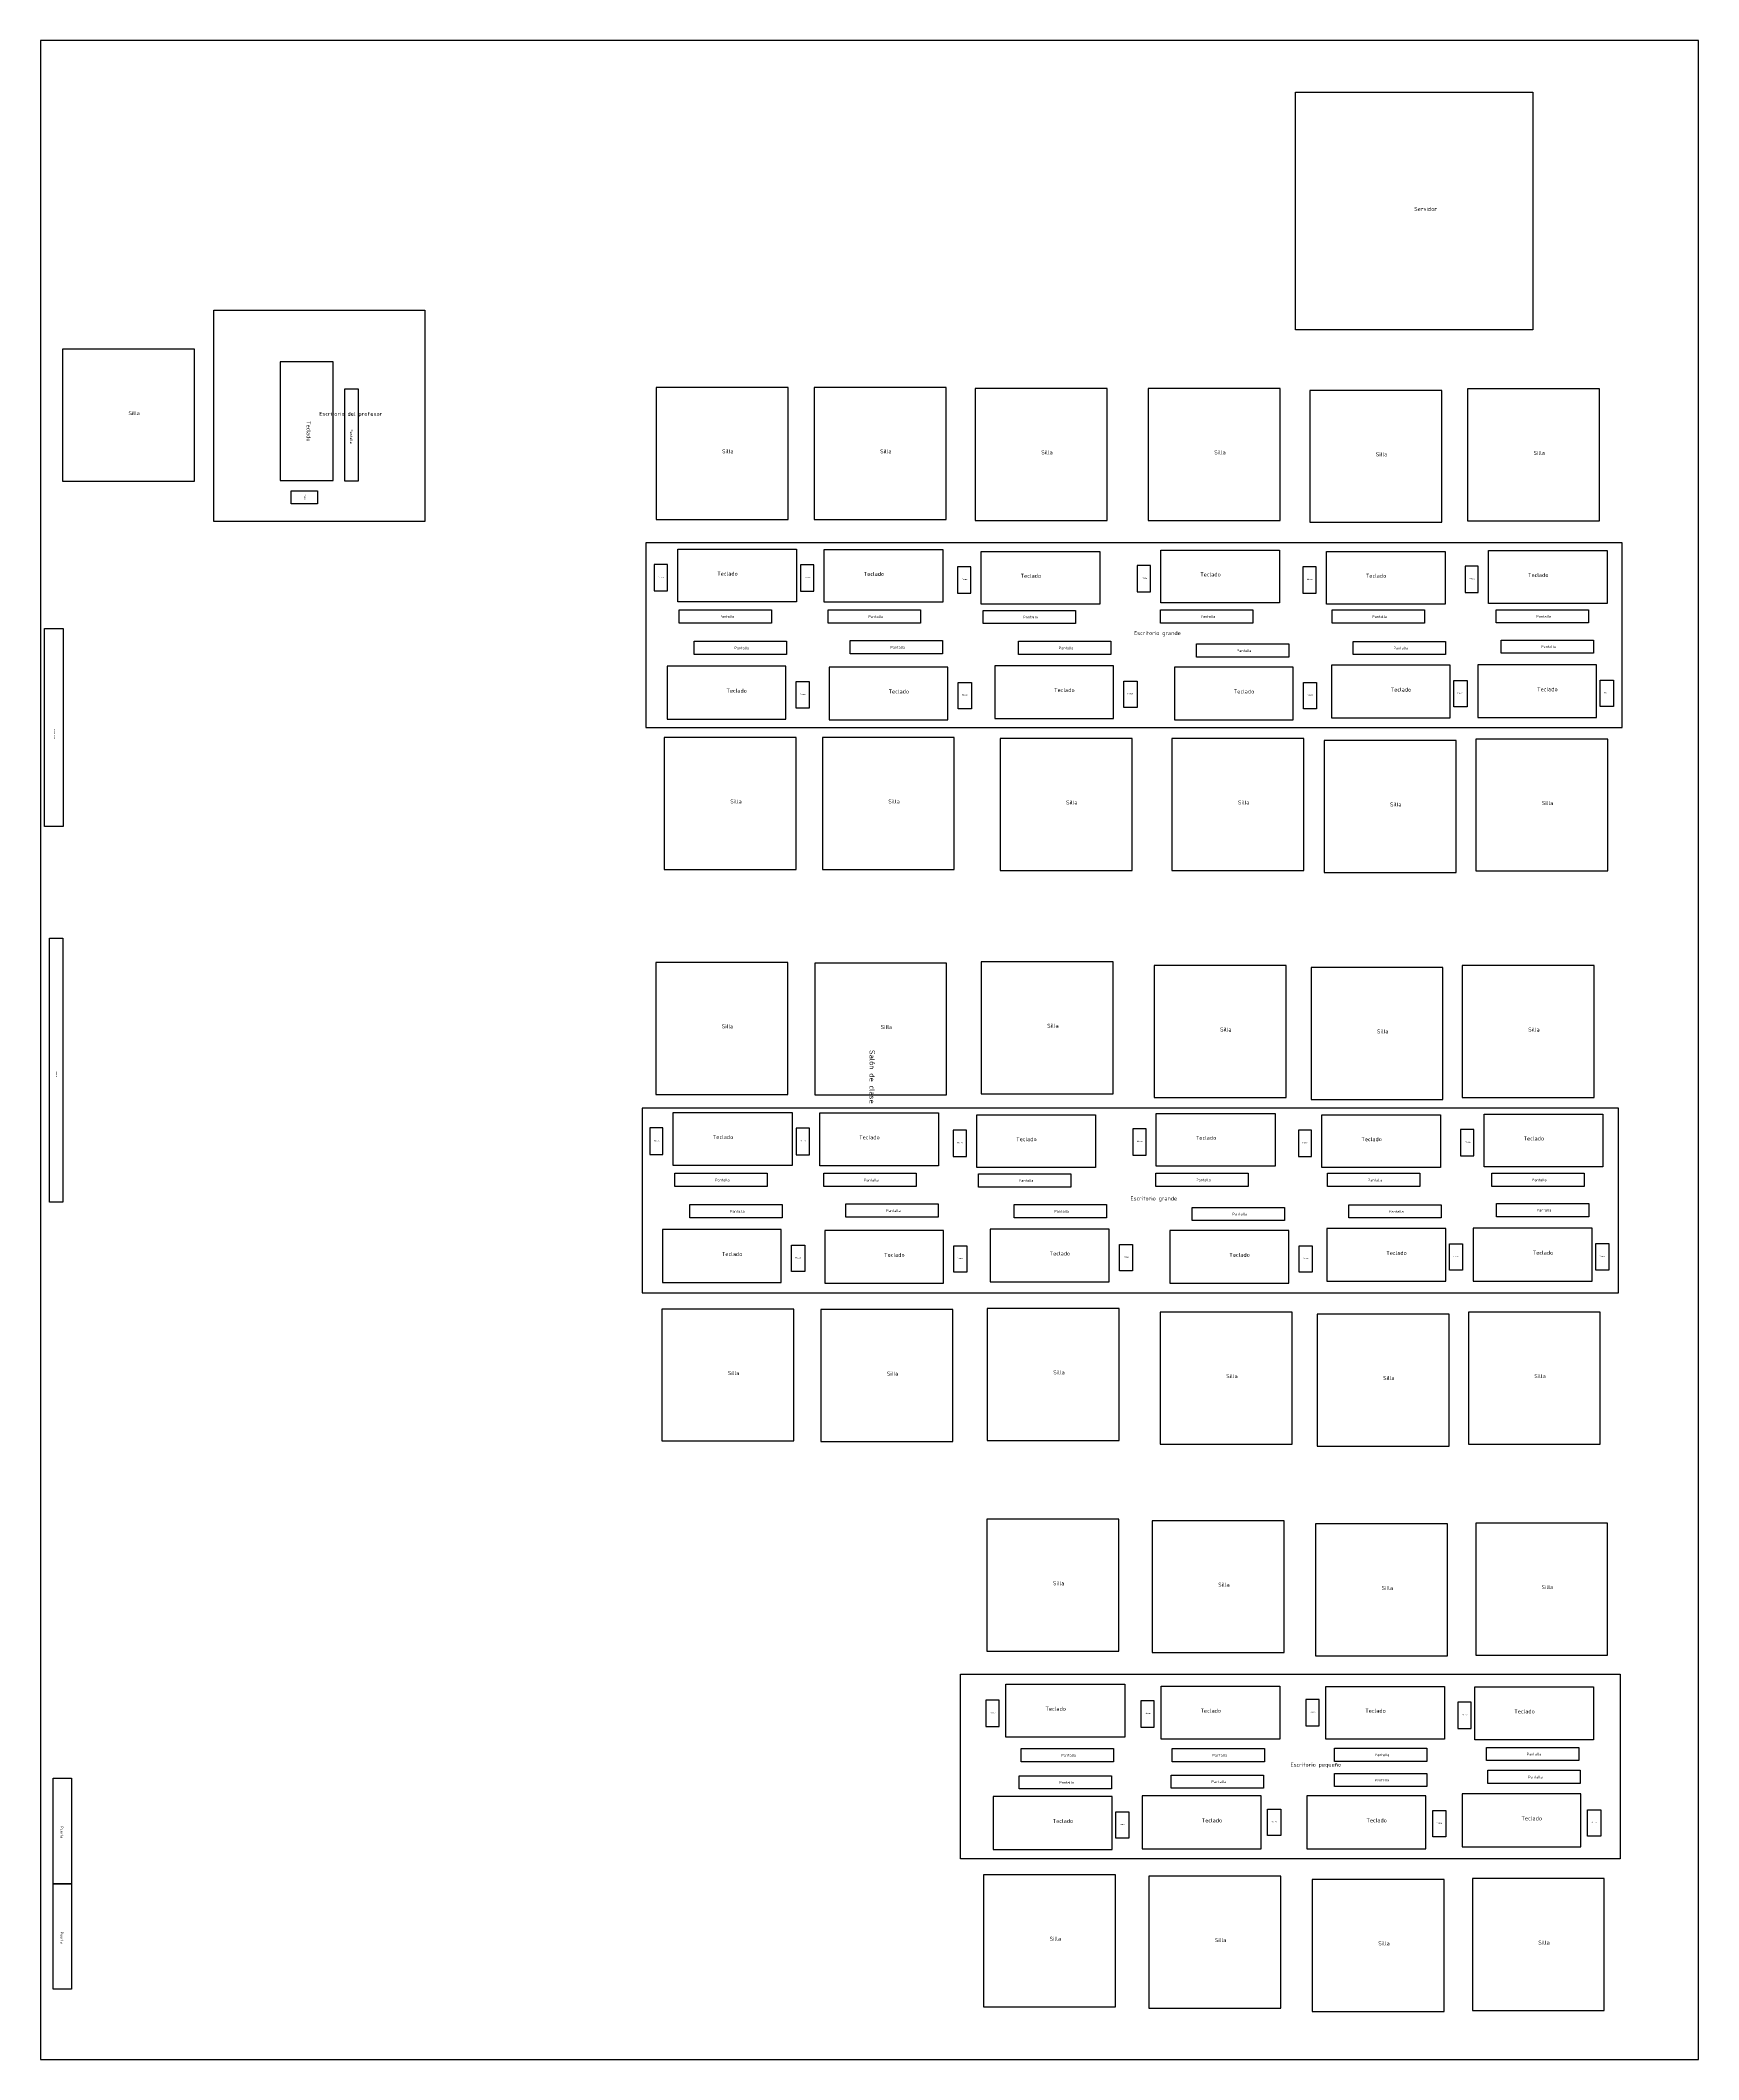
# Model space of a CAD drawing. Header units: millimetres. Extents: x 255 to 6539, y 159 to 7810.
import ezdxf

# ---------------------------------------------------------------- set-up
doc = ezdxf.new("R2010")
doc.units = ezdxf.units.MM
doc.layers.add('Escritorio', color=7, linetype='Continuous', lineweight=25)
for name, color, linetype in [('Escritorio 3', 7, 'Continuous'), ('MOUSE', 7, 'Continuous'), ('Pantalla', 7, 'Continuous'), ('Puerta', 7, 'Continuous'), ('Servidor', 7, 'Continuous'), ('Tablero', 7, 'Continuous'), ('Teclado', 7, 'Continuous'), ('TV', 7, 'Continuous')]:
    doc.layers.add(name, color=color, linetype=linetype)
doc.styles.add('Atributos', font='isocp_IV25.ttf')

# ---------------------------------------------------------------- blocks, each defined once
blk = doc.blocks.new('Escritorio pequeño')
at = {"layer": 'Escritorio 3'}
blk.add_lwpolyline([(-1250, 350), (1250, 350), (1250, -350), (-1250, -350)], close=True, dxfattribs=at)
at = {"layer": 'Escritorio 3', "style": 'Atributos'}
for tag, p, flags in [('COLOR', (-1201.9, 292.9), 1), ('MARCA', (-1201.9, 248.6), 1), ('MODELO', (-1210.7, 199.9), 1), ('NOMBRE', (0, 0), 8)]:
    blk.add_attdef(tag, p, '', height=15, dxfattribs=dict(at, flags=flags))
blk = doc.blocks.new('Escritorio profesor')
blk.add_lwpolyline([(-400, 400), (400, 400), (400, -400), (-400, -400)], close=True)
at = {"style": 'Atributos', "flags": 1}
for tag, p in [('MARCA', (-375.6, 300.8)), ('COLOR', (-369.4, 347)), ('MODELO', (-375.6, 251.4))]:
    blk.add_attdef(tag, p, '', height=15, dxfattribs=at)
at = {"style": 'Atributos'}
blk.add_attdef('NOMBRE', (0, 0), '', height=15, dxfattribs=at)
blk = doc.blocks.new('Escritorio')
at = {"layer": 'Escritorio'}
blk.add_lwpolyline([(-1850, -350), (1850, -350), (1850, 350), (-1850, 350)], close=True, dxfattribs=at)
at = {"layer": 'Escritorio', "style": 'Atributos'}
for tag, p, flags in [('COLOR', (1624.6, 232.1), 1), ('MARCA', (1618.1, 181), 1), ('MODELO', (1616.5, 125.6), 1), ('NOMBRE', (0, 0), 8)]:
    blk.add_attdef(tag, p, '', height=15, dxfattribs=dict(at, flags=flags))
blk = doc.blocks.new('Pantalla')
at = {"layer": 'Pantalla'}
blk.add_lwpolyline([(-175, 25), (175, 25), (175, -25), (-175, -25)], close=True, dxfattribs=at)
at = {"layer": 'Pantalla', "style": 'Atributos'}
for tag, p, height, flags in [('MARCA', (-169.5, 2.1), 5, 1), ('COLOR', (-167.3, 13.2), 5, 1), ('NOMBRE', (-22.5, -5.4), 10, 8), ('MODELO', (-168.7, -8.6), 5, 1)]:
    blk.add_attdef(tag, p, '', height=height, dxfattribs=dict(at, flags=flags))
blk = doc.blocks.new('Teclado')
blk.add_lwpolyline([(-225, -100), (225, -100), (225, 100), (-225, 100)], close=True)
at = {"layer": 'Teclado', "style": 'Atributos'}
for tag, p, flags in [('COLOR', (-207.7, 69), 1), ('MODELO', (-213.4, -2.4), 1), ('MARCA', (-210.5, 32.2), 1), ('NOMBRE', (0, 0), 8)]:
    blk.add_attdef(tag, p, '', height=15, dxfattribs=dict(at, flags=flags))
blk = doc.blocks.new('Mouse')
at = {"layer": 'MOUSE'}
blk.add_lwpolyline([(-25, 50), (25, 50), (25, -50), (-25, -50)], close=True, dxfattribs=at)
at = {"layer": 'MOUSE', "style": 'Atributos'}
for tag, p, height, flags in [('MARCA', (-19.9, 35.8), 2.5, 1), ('MODELO', (-19.4, 27.9), 2.5, 1), ('COLOR', (-18.9, 41.9), 2.5, 1), ('NOMBRE', (-10.9, 0), 5, 8)]:
    blk.add_attdef(tag, p, '', height=height, dxfattribs=dict(at, flags=flags))
blk = doc.blocks.new('Silla')
blk.add_lwpolyline([(-250, -250), (250, -250), (250, 250), (-250, 250)], close=True)
at = {"style": 'Atributos'}
for tag, p, flags in [('MARCA', (-221.1, 164.9), 1), ('COLOR', (-215.3, 204.1), 1), ('MODELO', (-218.2, 125.7), 1), ('NOMBRE', (0, 0), 8)]:
    blk.add_attdef(tag, p, '', height=15, dxfattribs=dict(at, flags=flags))
blk = doc.blocks.new('Servidor')
at = {"layer": 'Servidor'}
blk.add_lwpolyline([(-450, 450), (450, 450), (450, -450), (-450, -450)], close=True, dxfattribs=at)
at = {"layer": 'Servidor', "style": 'Atributos'}
for tag, p, flags in [('COLOR', (-408.9, 374.7), 1), ('MARCA', (-407.4, 327.1), 1), ('MODELO', (-411.9, 283.9), 1), ('NOMBRE', (0, 0), 8)]:
    blk.add_attdef(tag, p, '', height=15, dxfattribs=dict(at, flags=flags))
blk = doc.blocks.new('Televisor')
at = {"layer": 'TV'}
blk.add_lwpolyline([(-35, 375), (35, 375), (35, -375), (-35, -375)], close=True, dxfattribs=at)
at = {"layer": 'TV', "style": 'Atributos'}
for tag, p, height, flags in [('MODELO', (-10.2, 352.8), 5, 1), ('MARCA', (2.7, 349.9), 5, 1), ('COLOR', (15.8, 349), 5, 1), ('NOMBRE', (0, 0), 7, 8)]:
    blk.add_attdef(tag, p, '', height=height, rotation=270, dxfattribs=dict(at, flags=flags))
blk = doc.blocks.new('Tablero')
at = {"layer": 'Tablero'}
blk.add_lwpolyline([(-25, 500), (25, 500), (25, -500), (-25, -500)], close=True, dxfattribs=at)
at = {"layer": 'Tablero', "style": 'Atributos'}
for tag, p, flags in [('MODELO', (-8.8, 490.9), 1), ('MARCA', (-0.2, 491.7), 1), ('COLOR', (11.7, 492.7), 1), ('NOMBRE', (0, 0), 8)]:
    blk.add_attdef(tag, p, '', height=5, rotation=270, dxfattribs=dict(at, flags=flags))
blk = doc.blocks.new('Puerta')
at = {"layer": 'Puerta'}
blk.add_lwpolyline([(-35, 200), (35, 200), (35, -200), (-35, -200)], close=True, dxfattribs=at)
at = {"layer": 'Puerta', "style": 'Atributos'}
for tag, p, height, flags in [('MODELO', (-3.9, 191.3), 5, 1), ('MARCA', (7.4, 190.6), 5, 1), ('COLOR', (20.1, 191), 5, 1), ('NOMBRE', (-6.6, 17.7), 10, 8)]:
    blk.add_attdef(tag, p, '', height=height, rotation=270, dxfattribs=dict(at, flags=flags))
blk = doc.blocks.new('SalonDeClases')
blk.add_lwpolyline([(-3825.5, -3142), (3825.5, -3142), (3825.5, 3142), (-3825.5, 3142)], close=True)
at = {"style": 'Atributos'}
for tag, p, flags in [('COLOR', (-3806.9, 3106.4), 9), ('MARCA', (-3806, 3062), 9), ('MODELO', (-3807.9, 3014.8), 9), ('NOMBRE', (0, 0), 8)]:
    blk.add_attdef(tag, p, '', height=20, dxfattribs=dict(at, flags=flags))

msp = doc.modelspace()

# ---------------------------------------------------------------- block references
ref = msp.add_blockref('SalonDeClases', (3396.9, 3984.7), dxfattribs=dict(rotation=269.9999999999999))
ref.add_attrib('NOMBRE', 'Salón de clase', (3396.9, 3984.7), dxfattribs={"height": 20, "rotation": 270, "style": 'Atributos'})
ref = msp.add_blockref('Servidor', (5461.2, 7164.1))
ref.add_attrib('NOMBRE', 'Servidor', (5461.2, 7164.1), dxfattribs={"layer": 'Servidor', "height": 15, "style": 'Atributos'})
msp.add_blockref('Escritorio profesor', (1311.7, 6387.6)).add_auto_attribs({'NOMBRE': 'Escritorio del profesor'})
ref = msp.add_blockref('Silla', (588.7, 6390.3))
ref.add_attrib('NOMBRE', 'Silla', (588.7, 6390.3), dxfattribs={"height": 15, "style": 'Atributos'})
ref = msp.add_blockref('Teclado', (1264, 6367.8), dxfattribs=dict(rotation=270))
ref.add_attrib('NOMBRE', 'Teclado', (1264, 6367.8), dxfattribs={"layer": 'Teclado', "height": 15, "rotation": 270, "style": 'Atributos'})
ref = msp.add_blockref('Pantalla', (1433.7, 6314.6), dxfattribs=dict(rotation=270))
ref.add_attrib('NOMBRE', 'Pantalla', (1428.3, 6337), dxfattribs={"layer": 'Pantalla', "height": 10, "rotation": 270, "style": 'Atributos'})
ref = msp.add_blockref('Silla', (2838.2, 6245.4))
ref.add_attrib('NOMBRE', 'Silla', (2838.2, 6245.4), dxfattribs={"height": 15, "style": 'Atributos'})
ref = msp.add_blockref('Silla', (3437.1, 6245.4))
ref.add_attrib('NOMBRE', 'Silla', (3437.1, 6245.4), dxfattribs={"height": 15, "style": 'Atributos'})
ref = msp.add_blockref('Silla', (4047.6, 6241.6))
ref.add_attrib('NOMBRE', 'Silla', (4047.6, 6241.6), dxfattribs={"height": 15, "style": 'Atributos'})
ref = msp.add_blockref('Silla', (4703.3, 6241.6))
ref.add_attrib('NOMBRE', 'Silla', (4703.3, 6241.6), dxfattribs={"height": 15, "style": 'Atributos'})
ref = msp.add_blockref('Silla', (5315.5, 6234.2))
ref.add_attrib('NOMBRE', 'Silla', (5315.5, 6234.2), dxfattribs={"height": 15, "style": 'Atributos'})
ref = msp.add_blockref('Silla', (5913.6, 6239.5))
ref.add_attrib('NOMBRE', 'Silla', (5913.6, 6239.5), dxfattribs={"height": 15, "style": 'Atributos'})
ref = msp.add_blockref('Mouse', (1255.6, 6078.7), dxfattribs=dict(rotation=270))
ref.add_attrib('NOMBRE', 'Mouse', (1255.6, 6089.6), dxfattribs={"layer": 'MOUSE', "height": 5, "rotation": 270, "style": 'Atributos'})
ref = msp.add_blockref('Escritorio', (4399.4, 5556.8))
ref.add_attrib('NOMBRE', 'Escritorio grande', (4399.4, 5556.8), dxfattribs={"layer": 'Escritorio', "height": 15, "style": 'Atributos'})
ref = msp.add_blockref('Mouse', (2606.2, 5774), dxfattribs=dict(xscale=-1))
ref.add_attrib('NOMBRE', 'Mouse', (2596.9, 5774), dxfattribs={"layer": 'MOUSE', "height": 5, "style": 'Atributos'})
ref = msp.add_blockref('Teclado', (2895.3, 5782.3), dxfattribs=dict(xscale=-1))
ref.add_attrib('NOMBRE', 'Teclado', (2819.9, 5782.3), dxfattribs={"layer": 'Teclado', "height": 15, "style": 'Atributos'})
ref = msp.add_blockref('Mouse', (3161, 5772.8), dxfattribs=dict(xscale=-1))
ref.add_attrib('NOMBRE', 'Mouse', (3151.7, 5772.8), dxfattribs={"layer": 'MOUSE', "height": 5, "style": 'Atributos'})
ref = msp.add_blockref('Teclado', (3450.1, 5781.2), dxfattribs=dict(xscale=-1))
ref.add_attrib('NOMBRE', 'Teclado', (3374.7, 5781.2), dxfattribs={"layer": 'Teclado', "height": 15, "style": 'Atributos'})
ref = msp.add_blockref('Mouse', (3755.8, 5765.6), dxfattribs=dict(xscale=-1))
ref.add_attrib('NOMBRE', 'Mouse', (3746.6, 5765.6), dxfattribs={"layer": 'MOUSE', "height": 5, "style": 'Atributos'})
ref = msp.add_blockref('Teclado', (4044.9, 5774), dxfattribs=dict(xscale=-1))
ref.add_attrib('NOMBRE', 'Teclado', (3969.5, 5774), dxfattribs={"layer": 'Teclado', "height": 15, "style": 'Atributos'})
ref = msp.add_blockref('Mouse', (4436.6, 5770.8), dxfattribs=dict(xscale=-1))
ref.add_attrib('NOMBRE', 'Mouse', (4427.3, 5770.8), dxfattribs={"layer": 'MOUSE', "height": 5, "style": 'Atributos'})
ref = msp.add_blockref('Teclado', (4725.7, 5779.1), dxfattribs=dict(xscale=-1))
ref.add_attrib('NOMBRE', 'Teclado', (4650.2, 5779.1), dxfattribs={"layer": 'Teclado', "height": 15, "style": 'Atributos'})
ref = msp.add_blockref('Mouse', (5064, 5765.6), dxfattribs=dict(xscale=-1))
ref.add_attrib('NOMBRE', 'Mouse', (5054.8, 5765.6), dxfattribs={"layer": 'MOUSE', "height": 5, "style": 'Atributos'})
ref = msp.add_blockref('Teclado', (5353.1, 5774), dxfattribs=dict(xscale=-1))
ref.add_attrib('NOMBRE', 'Teclado', (5277.7, 5774), dxfattribs={"layer": 'Teclado', "height": 15, "style": 'Atributos'})
ref = msp.add_blockref('Mouse', (5678.6, 5768.6), dxfattribs=dict(xscale=-1))
ref.add_attrib('NOMBRE', 'Mouse', (5669.4, 5768.6), dxfattribs={"layer": 'MOUSE', "height": 5, "style": 'Atributos'})
ref = msp.add_blockref('Teclado', (5967.7, 5776.9), dxfattribs=dict(xscale=-1))
ref.add_attrib('NOMBRE', 'Teclado', (5892.3, 5776.9), dxfattribs={"layer": 'Teclado', "height": 15, "style": 'Atributos'})
ref = msp.add_blockref('Pantalla', (2851.1, 5627.5))
ref.add_attrib('NOMBRE', 'Pantalla', (2828.6, 5622.1), dxfattribs={"layer": 'Pantalla', "height": 10, "style": 'Atributos'})
ref = msp.add_blockref('Pantalla', (3415.3, 5627.1))
ref.add_attrib('NOMBRE', 'Pantalla', (3392.8, 5621.7), dxfattribs={"layer": 'Pantalla', "height": 10, "style": 'Atributos'})
ref = msp.add_blockref('Pantalla', (4002.2, 5625.3))
ref.add_attrib('NOMBRE', 'Pantalla', (3979.7, 5619.8), dxfattribs={"layer": 'Pantalla', "height": 10, "style": 'Atributos'})
ref = msp.add_blockref('Pantalla', (4674.2, 5627.5))
ref.add_attrib('NOMBRE', 'Pantalla', (4651.8, 5622.1), dxfattribs={"layer": 'Pantalla', "height": 10, "style": 'Atributos'})
ref = msp.add_blockref('Pantalla', (5324.9, 5627.2))
ref.add_attrib('NOMBRE', 'Pantalla', (5302.4, 5621.7), dxfattribs={"layer": 'Pantalla', "height": 10, "style": 'Atributos'})
ref = msp.add_blockref('Pantalla', (5946.6, 5627.8))
ref.add_attrib('NOMBRE', 'Pantalla', (5924.1, 5622.4), dxfattribs={"layer": 'Pantalla', "height": 10, "style": 'Atributos'})
ref = msp.add_blockref('Televisor', (305.9, 5206.6))
ref.add_attrib('NOMBRE', 'Televisor', (305.9, 5206.6), dxfattribs={"layer": 'TV', "height": 7, "rotation": 270, "style": 'Atributos'})
ref = msp.add_blockref('Pantalla', (2907.8, 5508.5))
ref.add_attrib('NOMBRE', 'Pantalla', (2885.3, 5503.1), dxfattribs={"layer": 'Pantalla', "height": 10, "style": 'Atributos'})
ref = msp.add_blockref('Pantalla', (3499, 5510.9))
ref.add_attrib('NOMBRE', 'Pantalla', (3476.5, 5505.5), dxfattribs={"layer": 'Pantalla', "height": 10, "style": 'Atributos'})
ref = msp.add_blockref('Pantalla', (4136.9, 5508.5))
ref.add_attrib('NOMBRE', 'Pantalla', (4114.4, 5503.1), dxfattribs={"layer": 'Pantalla', "height": 10, "style": 'Atributos'})
ref = msp.add_blockref('Pantalla', (4811.5, 5498.2))
ref.add_attrib('NOMBRE', 'Pantalla', (4789, 5492.8), dxfattribs={"layer": 'Pantalla', "height": 10, "style": 'Atributos'})
ref = msp.add_blockref('Pantalla', (5405.2, 5508))
ref.add_attrib('NOMBRE', 'Pantalla', (5382.7, 5502.6), dxfattribs={"layer": 'Pantalla', "height": 10, "style": 'Atributos'})
ref = msp.add_blockref('Pantalla', (5965.1, 5512.9))
ref.add_attrib('NOMBRE', 'Pantalla', (5942.6, 5507.5), dxfattribs={"layer": 'Pantalla', "height": 10, "style": 'Atributos'})
ref = msp.add_blockref('Teclado', (2854.5, 5338.7))
ref.add_attrib('NOMBRE', 'Teclado', (2854.5, 5338.7), dxfattribs={"layer": 'Teclado', "height": 15, "style": 'Atributos'})
ref = msp.add_blockref('Teclado', (3469.1, 5335.7))
ref.add_attrib('NOMBRE', 'Teclado', (3469.1, 5335.7), dxfattribs={"layer": 'Teclado', "height": 15, "style": 'Atributos'})
ref = msp.add_blockref('Teclado', (4096.5, 5340.9))
ref.add_attrib('NOMBRE', 'Teclado', (4096.5, 5340.9), dxfattribs={"layer": 'Teclado', "height": 15, "style": 'Atributos'})
ref = msp.add_blockref('Teclado', (4777.3, 5335.7))
ref.add_attrib('NOMBRE', 'Teclado', (4777.3, 5335.7), dxfattribs={"layer": 'Teclado', "height": 15, "style": 'Atributos'})
ref = msp.add_blockref('Teclado', (5372.1, 5342.9))
ref.add_attrib('NOMBRE', 'Teclado', (5372.1, 5342.9), dxfattribs={"layer": 'Teclado', "height": 15, "style": 'Atributos'})
ref = msp.add_blockref('Teclado', (5926.9, 5344))
ref.add_attrib('NOMBRE', 'Teclado', (5926.9, 5344), dxfattribs={"layer": 'Teclado', "height": 15, "style": 'Atributos'})
ref = msp.add_blockref('Mouse', (3143.6, 5330.4))
ref.add_attrib('NOMBRE', 'Mouse', (3132.7, 5330.4), dxfattribs={"layer": 'MOUSE', "height": 5, "style": 'Atributos'})
ref = msp.add_blockref('Mouse', (3758.2, 5327.4))
ref.add_attrib('NOMBRE', 'Mouse', (3747.3, 5327.4), dxfattribs={"layer": 'MOUSE', "height": 5, "style": 'Atributos'})
ref = msp.add_blockref('Mouse', (4385.6, 5332.5))
ref.add_attrib('NOMBRE', 'Mouse', (4374.7, 5332.5), dxfattribs={"layer": 'MOUSE', "height": 5, "style": 'Atributos'})
ref = msp.add_blockref('Mouse', (5066.4, 5327.4))
ref.add_attrib('NOMBRE', 'Mouse', (5055.4, 5327.4), dxfattribs={"layer": 'MOUSE', "height": 5, "style": 'Atributos'})
ref = msp.add_blockref('Mouse', (5636.2, 5334.6))
ref.add_attrib('NOMBRE', 'Mouse', (5625.3, 5334.6), dxfattribs={"layer": 'MOUSE', "height": 5, "style": 'Atributos'})
ref = msp.add_blockref('Mouse', (6191, 5335.7))
ref.add_attrib('NOMBRE', 'Mouse', (6180.1, 5335.7), dxfattribs={"layer": 'MOUSE', "height": 5, "style": 'Atributos'})
ref = msp.add_blockref('Silla', (2869.3, 4918.9))
ref.add_attrib('NOMBRE', 'Silla', (2869.3, 4918.9), dxfattribs={"height": 15, "style": 'Atributos'})
ref = msp.add_blockref('Silla', (3468.2, 4918.9))
ref.add_attrib('NOMBRE', 'Silla', (3468.2, 4918.9), dxfattribs={"height": 15, "style": 'Atributos'})
ref = msp.add_blockref('Silla', (4141.9, 4915.1))
ref.add_attrib('NOMBRE', 'Silla', (4141.9, 4915.1), dxfattribs={"height": 15, "style": 'Atributos'})
ref = msp.add_blockref('Silla', (4793.2, 4915.1))
ref.add_attrib('NOMBRE', 'Silla', (4793.2, 4915.1), dxfattribs={"height": 15, "style": 'Atributos'})
ref = msp.add_blockref('Silla', (5369.6, 4907.6))
ref.add_attrib('NOMBRE', 'Silla', (5369.6, 4907.6), dxfattribs={"height": 15, "style": 'Atributos'})
ref = msp.add_blockref('Silla', (5944.7, 4913))
ref.add_attrib('NOMBRE', 'Silla', (5944.7, 4913), dxfattribs={"height": 15, "style": 'Atributos'})
ref = msp.add_blockref('Tablero', (314.5, 3908.3))
ref.add_attrib('NOMBRE', 'Tablero', (314.5, 3908.3), dxfattribs={"layer": 'Tablero', "height": 5, "rotation": 270, "style": 'Atributos'})
ref = msp.add_blockref('Silla', (2837, 4066.6))
ref.add_attrib('NOMBRE', 'Silla', (2837, 4066.6), dxfattribs={"height": 15, "style": 'Atributos'})
ref = msp.add_blockref('Silla', (3439.3, 4064.3))
ref.add_attrib('NOMBRE', 'Silla', (3439.3, 4064.3), dxfattribs={"height": 15, "style": 'Atributos'})
ref = msp.add_blockref('Silla', (4070.1, 4069))
ref.add_attrib('NOMBRE', 'Silla', (4070.1, 4069), dxfattribs={"height": 15, "style": 'Atributos'})
ref = msp.add_blockref('Silla', (4725.5, 4054.7))
ref.add_attrib('NOMBRE', 'Silla', (4725.5, 4054.7), dxfattribs={"height": 15, "style": 'Atributos'})
ref = msp.add_blockref('Silla', (5320, 4047.6))
ref.add_attrib('NOMBRE', 'Silla', (5320, 4047.6), dxfattribs={"height": 15, "style": 'Atributos'})
ref = msp.add_blockref('Silla', (5893.1, 4054.7))
ref.add_attrib('NOMBRE', 'Silla', (5893.1, 4054.7), dxfattribs={"height": 15, "style": 'Atributos'})
ref = msp.add_blockref('Escritorio', (4385.6, 3414.6))
ref.add_attrib('NOMBRE', 'Escritorio grande', (4385.6, 3414.6), dxfattribs={"layer": 'Escritorio', "height": 15, "style": 'Atributos'})
ref = msp.add_blockref('Mouse', (2589.3, 3639.2), dxfattribs=dict(xscale=-1))
ref.add_attrib('NOMBRE', 'Mouse', (2580.1, 3639.2), dxfattribs={"layer": 'MOUSE', "height": 5, "style": 'Atributos'})
ref = msp.add_blockref('Teclado', (2878.4, 3647.6), dxfattribs=dict(xscale=-1))
ref.add_attrib('NOMBRE', 'Teclado', (2803, 3647.6), dxfattribs={"layer": 'Teclado', "height": 15, "style": 'Atributos'})
ref = msp.add_blockref('Mouse', (3144.1, 3638.1), dxfattribs=dict(xscale=-1))
ref.add_attrib('NOMBRE', 'Mouse', (3134.9, 3638.1), dxfattribs={"layer": 'MOUSE', "height": 5, "style": 'Atributos'})
ref = msp.add_blockref('Teclado', (3433.2, 3646.4), dxfattribs=dict(xscale=-1))
ref.add_attrib('NOMBRE', 'Teclado', (3357.8, 3646.4), dxfattribs={"layer": 'Teclado', "height": 15, "style": 'Atributos'})
ref = msp.add_blockref('Mouse', (3739, 3630.9), dxfattribs=dict(xscale=-1))
ref.add_attrib('NOMBRE', 'Mouse', (3729.7, 3630.9), dxfattribs={"layer": 'MOUSE', "height": 5, "style": 'Atributos'})
ref = msp.add_blockref('Teclado', (4028.1, 3639.2), dxfattribs=dict(xscale=-1))
ref.add_attrib('NOMBRE', 'Teclado', (3952.6, 3639.2), dxfattribs={"layer": 'Teclado', "height": 15, "style": 'Atributos'})
ref = msp.add_blockref('Mouse', (4419.7, 3636.1), dxfattribs=dict(xscale=-1))
ref.add_attrib('NOMBRE', 'Mouse', (4410.5, 3636.1), dxfattribs={"layer": 'MOUSE', "height": 5, "style": 'Atributos'})
ref = msp.add_blockref('Teclado', (4708.8, 3644.4), dxfattribs=dict(xscale=-1))
ref.add_attrib('NOMBRE', 'Teclado', (4633.4, 3644.4), dxfattribs={"layer": 'Teclado', "height": 15, "style": 'Atributos'})
ref = msp.add_blockref('Mouse', (5047.1, 3630.9), dxfattribs=dict(xscale=-1))
ref.add_attrib('NOMBRE', 'Mouse', (5037.9, 3630.9), dxfattribs={"layer": 'MOUSE', "height": 5, "style": 'Atributos'})
ref = msp.add_blockref('Teclado', (5336.3, 3639.2), dxfattribs=dict(xscale=-1))
ref.add_attrib('NOMBRE', 'Teclado', (5260.8, 3639.2), dxfattribs={"layer": 'Teclado', "height": 15, "style": 'Atributos'})
ref = msp.add_blockref('Mouse', (5661.7, 3633.9), dxfattribs=dict(xscale=-1))
ref.add_attrib('NOMBRE', 'Mouse', (5652.5, 3633.9), dxfattribs={"layer": 'MOUSE', "height": 5, "style": 'Atributos'})
ref = msp.add_blockref('Teclado', (5950.8, 3642.2), dxfattribs=dict(xscale=-1))
ref.add_attrib('NOMBRE', 'Teclado', (5875.4, 3642.2), dxfattribs={"layer": 'Teclado', "height": 15, "style": 'Atributos'})
ref = msp.add_blockref('Pantalla', (2834.2, 3492.8))
ref.add_attrib('NOMBRE', 'Pantalla', (2811.7, 3487.4), dxfattribs={"layer": 'Pantalla', "height": 10, "style": 'Atributos'})
ref = msp.add_blockref('Pantalla', (3398.5, 3492.4))
ref.add_attrib('NOMBRE', 'Pantalla', (3376, 3487), dxfattribs={"layer": 'Pantalla', "height": 10, "style": 'Atributos'})
ref = msp.add_blockref('Pantalla', (3985.3, 3490.5))
ref.add_attrib('NOMBRE', 'Pantalla', (3962.8, 3485.1), dxfattribs={"layer": 'Pantalla', "height": 10, "style": 'Atributos'})
ref = msp.add_blockref('Pantalla', (4657.4, 3492.8))
ref.add_attrib('NOMBRE', 'Pantalla', (4634.9, 3487.4), dxfattribs={"layer": 'Pantalla', "height": 10, "style": 'Atributos'})
ref = msp.add_blockref('Pantalla', (5308, 3492.4))
ref.add_attrib('NOMBRE', 'Pantalla', (5285.5, 3487), dxfattribs={"layer": 'Pantalla', "height": 10, "style": 'Atributos'})
ref = msp.add_blockref('Pantalla', (5929.7, 3493.1))
ref.add_attrib('NOMBRE', 'Pantalla', (5907.3, 3487.6), dxfattribs={"layer": 'Pantalla', "height": 10, "style": 'Atributos'})
ref = msp.add_blockref('Pantalla', (2890.9, 3373.8))
ref.add_attrib('NOMBRE', 'Pantalla', (2868.4, 3368.3), dxfattribs={"layer": 'Pantalla', "height": 10, "style": 'Atributos'})
ref = msp.add_blockref('Pantalla', (3482.1, 3376.2))
ref.add_attrib('NOMBRE', 'Pantalla', (3459.7, 3370.8), dxfattribs={"layer": 'Pantalla', "height": 10, "style": 'Atributos'})
ref = msp.add_blockref('Pantalla', (4120, 3373.8))
ref.add_attrib('NOMBRE', 'Pantalla', (4097.5, 3368.3), dxfattribs={"layer": 'Pantalla', "height": 10, "style": 'Atributos'})
ref = msp.add_blockref('Pantalla', (4794.7, 3363.5))
ref.add_attrib('NOMBRE', 'Pantalla', (4772.2, 3358), dxfattribs={"layer": 'Pantalla', "height": 10, "style": 'Atributos'})
ref = msp.add_blockref('Pantalla', (5388.4, 3373.3))
ref.add_attrib('NOMBRE', 'Pantalla', (5365.9, 3367.8), dxfattribs={"layer": 'Pantalla', "height": 10, "style": 'Atributos'})
ref = msp.add_blockref('Pantalla', (5948.2, 3378.2))
ref.add_attrib('NOMBRE', 'Pantalla', (5925.7, 3372.7), dxfattribs={"layer": 'Pantalla', "height": 10, "style": 'Atributos'})
ref = msp.add_blockref('Teclado', (2837.6, 3204))
ref.add_attrib('NOMBRE', 'Teclado', (2837.6, 3204), dxfattribs={"layer": 'Teclado', "height": 15, "style": 'Atributos'})
ref = msp.add_blockref('Teclado', (3452.2, 3201))
ref.add_attrib('NOMBRE', 'Teclado', (3452.2, 3201), dxfattribs={"layer": 'Teclado', "height": 15, "style": 'Atributos'})
ref = msp.add_blockref('Teclado', (4079.7, 3206.1))
ref.add_attrib('NOMBRE', 'Teclado', (4079.7, 3206.1), dxfattribs={"layer": 'Teclado', "height": 15, "style": 'Atributos'})
ref = msp.add_blockref('Teclado', (4760.4, 3201))
ref.add_attrib('NOMBRE', 'Teclado', (4760.4, 3201), dxfattribs={"layer": 'Teclado', "height": 15, "style": 'Atributos'})
ref = msp.add_blockref('Teclado', (5355.3, 3208.2))
ref.add_attrib('NOMBRE', 'Teclado', (5355.3, 3208.2), dxfattribs={"layer": 'Teclado', "height": 15, "style": 'Atributos'})
ref = msp.add_blockref('Teclado', (5910.1, 3209.3))
ref.add_attrib('NOMBRE', 'Teclado', (5910.1, 3209.3), dxfattribs={"layer": 'Teclado', "height": 15, "style": 'Atributos'})
ref = msp.add_blockref('Mouse', (3126.8, 3195.6))
ref.add_attrib('NOMBRE', 'Mouse', (3115.8, 3195.6), dxfattribs={"layer": 'MOUSE', "height": 5, "style": 'Atributos'})
ref = msp.add_blockref('Mouse', (3741.3, 3192.7))
ref.add_attrib('NOMBRE', 'Mouse', (3730.4, 3192.7), dxfattribs={"layer": 'MOUSE', "height": 5, "style": 'Atributos'})
ref = msp.add_blockref('Mouse', (4368.8, 3197.8))
ref.add_attrib('NOMBRE', 'Mouse', (4357.9, 3197.8), dxfattribs={"layer": 'MOUSE', "height": 5, "style": 'Atributos'})
ref = msp.add_blockref('Mouse', (5049.5, 3192.7))
ref.add_attrib('NOMBRE', 'Mouse', (5038.6, 3192.7), dxfattribs={"layer": 'MOUSE', "height": 5, "style": 'Atributos'})
ref = msp.add_blockref('Mouse', (5619.4, 3199.9))
ref.add_attrib('NOMBRE', 'Mouse', (5608.4, 3199.9), dxfattribs={"layer": 'MOUSE', "height": 5, "style": 'Atributos'})
ref = msp.add_blockref('Mouse', (6174.2, 3201))
ref.add_attrib('NOMBRE', 'Mouse', (6163.2, 3201), dxfattribs={"layer": 'MOUSE', "height": 5, "style": 'Atributos'})
ref = msp.add_blockref('Silla', (2860.1, 2753.2))
ref.add_attrib('NOMBRE', 'Silla', (2860.1, 2753.2), dxfattribs={"height": 15, "style": 'Atributos'})
ref = msp.add_blockref('Silla', (3462.5, 2751))
ref.add_attrib('NOMBRE', 'Silla', (3462.5, 2751), dxfattribs={"height": 15, "style": 'Atributos'})
ref = msp.add_blockref('Silla', (4093.2, 2755.7))
ref.add_attrib('NOMBRE', 'Silla', (4093.2, 2755.7), dxfattribs={"height": 15, "style": 'Atributos'})
ref = msp.add_blockref('Silla', (4748.6, 2741.4))
ref.add_attrib('NOMBRE', 'Silla', (4748.6, 2741.4), dxfattribs={"height": 15, "style": 'Atributos'})
ref = msp.add_blockref('Silla', (5343.2, 2734.2))
ref.add_attrib('NOMBRE', 'Silla', (5343.2, 2734.2), dxfattribs={"height": 15, "style": 'Atributos'})
ref = msp.add_blockref('Silla', (5916.2, 2741.4))
ref.add_attrib('NOMBRE', 'Silla', (5916.2, 2741.4), dxfattribs={"height": 15, "style": 'Atributos'})
ref = msp.add_blockref('Silla', (4091.9, 1956.5))
ref.add_attrib('NOMBRE', 'Silla', (4091.9, 1956.5), dxfattribs={"height": 15, "style": 'Atributos'})
ref = msp.add_blockref('Silla', (4718.2, 1951.3))
ref.add_attrib('NOMBRE', 'Silla', (4718.2, 1951.3), dxfattribs={"height": 15, "style": 'Atributos'})
ref = msp.add_blockref('Silla', (5337.4, 1938.8))
ref.add_attrib('NOMBRE', 'Silla', (5337.4, 1938.8), dxfattribs={"height": 15, "style": 'Atributos'})
ref = msp.add_blockref('Silla', (5944, 1941.8))
ref.add_attrib('NOMBRE', 'Silla', (5944, 1941.8), dxfattribs={"height": 15, "style": 'Atributos'})
ref = msp.add_blockref('Escritorio pequeño', (4992, 1269.4))
ref.add_attrib('NOMBRE', 'Escritorio pequeño', (4992, 1269.4), dxfattribs={"layer": 'Escritorio 3', "height": 15, "style": 'Atributos'})
ref = msp.add_blockref('Teclado', (4139, 1481.2), dxfattribs=dict(xscale=-1))
ref.add_attrib('NOMBRE', 'Teclado', (4063.6, 1481.2), dxfattribs={"layer": 'Teclado', "height": 15, "style": 'Atributos'})
ref = msp.add_blockref('Teclado', (4726.8, 1473.8), dxfattribs=dict(xscale=-1))
ref.add_attrib('NOMBRE', 'Teclado', (4651.4, 1473.8), dxfattribs={"layer": 'Teclado', "height": 15, "style": 'Atributos'})
ref = msp.add_blockref('Teclado', (5351, 1473.5), dxfattribs=dict(xscale=-1))
ref.add_attrib('NOMBRE', 'Teclado', (5275.6, 1473.5), dxfattribs={"layer": 'Teclado', "height": 15, "style": 'Atributos'})
ref = msp.add_blockref('Teclado', (5915.7, 1471.2), dxfattribs=dict(xscale=-1))
ref.add_attrib('NOMBRE', 'Teclado', (5840.3, 1471.2), dxfattribs={"layer": 'Teclado', "height": 15, "style": 'Atributos'})
ref = msp.add_blockref('Mouse', (3863.3, 1470.8), dxfattribs=dict(xscale=-1))
ref.add_attrib('NOMBRE', 'Mouse', (3854.1, 1470.8), dxfattribs={"layer": 'MOUSE', "height": 5, "style": 'Atributos'})
ref = msp.add_blockref('Mouse', (4450.3, 1469), dxfattribs=dict(xscale=-1))
ref.add_attrib('NOMBRE', 'Mouse', (4441, 1469), dxfattribs={"layer": 'MOUSE', "height": 5, "style": 'Atributos'})
ref = msp.add_blockref('Mouse', (5076, 1473.5), dxfattribs=dict(xscale=-1))
ref.add_attrib('NOMBRE', 'Mouse', (5066.8, 1473.5), dxfattribs={"layer": 'MOUSE', "height": 5, "style": 'Atributos'})
ref = msp.add_blockref('Mouse', (5651.5, 1463.3), dxfattribs=dict(xscale=-1))
ref.add_attrib('NOMBRE', 'Mouse', (5642.3, 1463.3), dxfattribs={"layer": 'MOUSE', "height": 5, "style": 'Atributos'})
ref = msp.add_blockref('Pantalla', (4146.7, 1312.9))
ref.add_attrib('NOMBRE', 'Pantalla', (4124.2, 1307.5), dxfattribs={"layer": 'Pantalla', "height": 10, "style": 'Atributos'})
ref = msp.add_blockref('Pantalla', (4719.2, 1312.9))
ref.add_attrib('NOMBRE', 'Pantalla', (4696.7, 1307.5), dxfattribs={"layer": 'Pantalla', "height": 10, "style": 'Atributos'})
ref = msp.add_blockref('Pantalla', (5334.2, 1314.4))
ref.add_attrib('NOMBRE', 'Pantalla', (5311.7, 1309), dxfattribs={"layer": 'Pantalla', "height": 10, "style": 'Atributos'})
ref = msp.add_blockref('Pantalla', (5910, 1317.4))
ref.add_attrib('NOMBRE', 'Pantalla', (5887.5, 1312), dxfattribs={"layer": 'Pantalla', "height": 10, "style": 'Atributos'})
ref = msp.add_blockref('Puerta', (338.2, 1025.8))
ref.add_attrib('NOMBRE', 'Puerta', (331.6, 1043.6), dxfattribs={"layer": 'Puerta', "height": 10, "rotation": 270, "style": 'Atributos'})
ref = msp.add_blockref('Pantalla', (4138.7, 1209.7))
ref.add_attrib('NOMBRE', 'Pantalla', (4116.2, 1204.3), dxfattribs={"layer": 'Pantalla', "height": 10, "style": 'Atributos'})
ref = msp.add_blockref('Pantalla', (4715.4, 1212.6))
ref.add_attrib('NOMBRE', 'Pantalla', (4692.9, 1207.2), dxfattribs={"layer": 'Pantalla', "height": 10, "style": 'Atributos'})
ref = msp.add_blockref('Pantalla', (5333.5, 1218.5))
ref.add_attrib('NOMBRE', 'Pantalla', (5311, 1213.1), dxfattribs={"layer": 'Pantalla', "height": 10, "style": 'Atributos'})
ref = msp.add_blockref('Pantalla', (5915.1, 1230.4))
ref.add_attrib('NOMBRE', 'Pantalla', (5892.6, 1224.9), dxfattribs={"layer": 'Pantalla', "height": 10, "style": 'Atributos'})
ref = msp.add_blockref('Teclado', (4090.9, 1055.8))
ref.add_attrib('NOMBRE', 'Teclado', (4090.9, 1055.8), dxfattribs={"layer": 'Teclado', "height": 15, "style": 'Atributos'})
ref = msp.add_blockref('Teclado', (4655.6, 1058.1))
ref.add_attrib('NOMBRE', 'Teclado', (4655.6, 1058.1), dxfattribs={"layer": 'Teclado', "height": 15, "style": 'Atributos'})
ref = msp.add_blockref('Teclado', (5279.8, 1058.4))
ref.add_attrib('NOMBRE', 'Teclado', (5279.8, 1058.4), dxfattribs={"layer": 'Teclado', "height": 15, "style": 'Atributos'})
ref = msp.add_blockref('Teclado', (5867.6, 1065.8))
ref.add_attrib('NOMBRE', 'Teclado', (5867.6, 1065.8), dxfattribs={"layer": 'Teclado', "height": 15, "style": 'Atributos'})
ref = msp.add_blockref('Mouse', (4355.1, 1047.9))
ref.add_attrib('NOMBRE', 'Mouse', (4344.2, 1047.9), dxfattribs={"layer": 'MOUSE', "height": 5, "style": 'Atributos'})
ref = msp.add_blockref('Mouse', (4930.6, 1058.1))
ref.add_attrib('NOMBRE', 'Mouse', (4919.7, 1058.1), dxfattribs={"layer": 'MOUSE', "height": 5, "style": 'Atributos'})
ref = msp.add_blockref('Mouse', (5556.4, 1053.6))
ref.add_attrib('NOMBRE', 'Mouse', (5545.4, 1053.6), dxfattribs={"layer": 'MOUSE', "height": 5, "style": 'Atributos'})
ref = msp.add_blockref('Mouse', (6143.3, 1055.4))
ref.add_attrib('NOMBRE', 'Mouse', (6132.4, 1055.4), dxfattribs={"layer": 'MOUSE', "height": 5, "style": 'Atributos'})
ref = msp.add_blockref('Silla', (4079.4, 609.8))
ref.add_attrib('NOMBRE', 'Silla', (4079.4, 609.8), dxfattribs={"height": 15, "style": 'Atributos'})
ref = msp.add_blockref('Silla', (4705.7, 604.5))
ref.add_attrib('NOMBRE', 'Silla', (4705.7, 604.5), dxfattribs={"height": 15, "style": 'Atributos'})
ref = msp.add_blockref('Silla', (5324.9, 592.1))
ref.add_attrib('NOMBRE', 'Silla', (5324.9, 592.1), dxfattribs={"height": 15, "style": 'Atributos'})
ref = msp.add_blockref('Silla', (5931.5, 595.1))
ref.add_attrib('NOMBRE', 'Silla', (5931.5, 595.1), dxfattribs={"height": 15, "style": 'Atributos'})
ref = msp.add_blockref('Puerta', (338.2, 625.8))
ref.add_attrib('NOMBRE', 'Puerta', (331.6, 643.6), dxfattribs={"layer": 'Puerta', "height": 10, "rotation": 270, "style": 'Atributos'})

doc.saveas('drawing.dxf')
